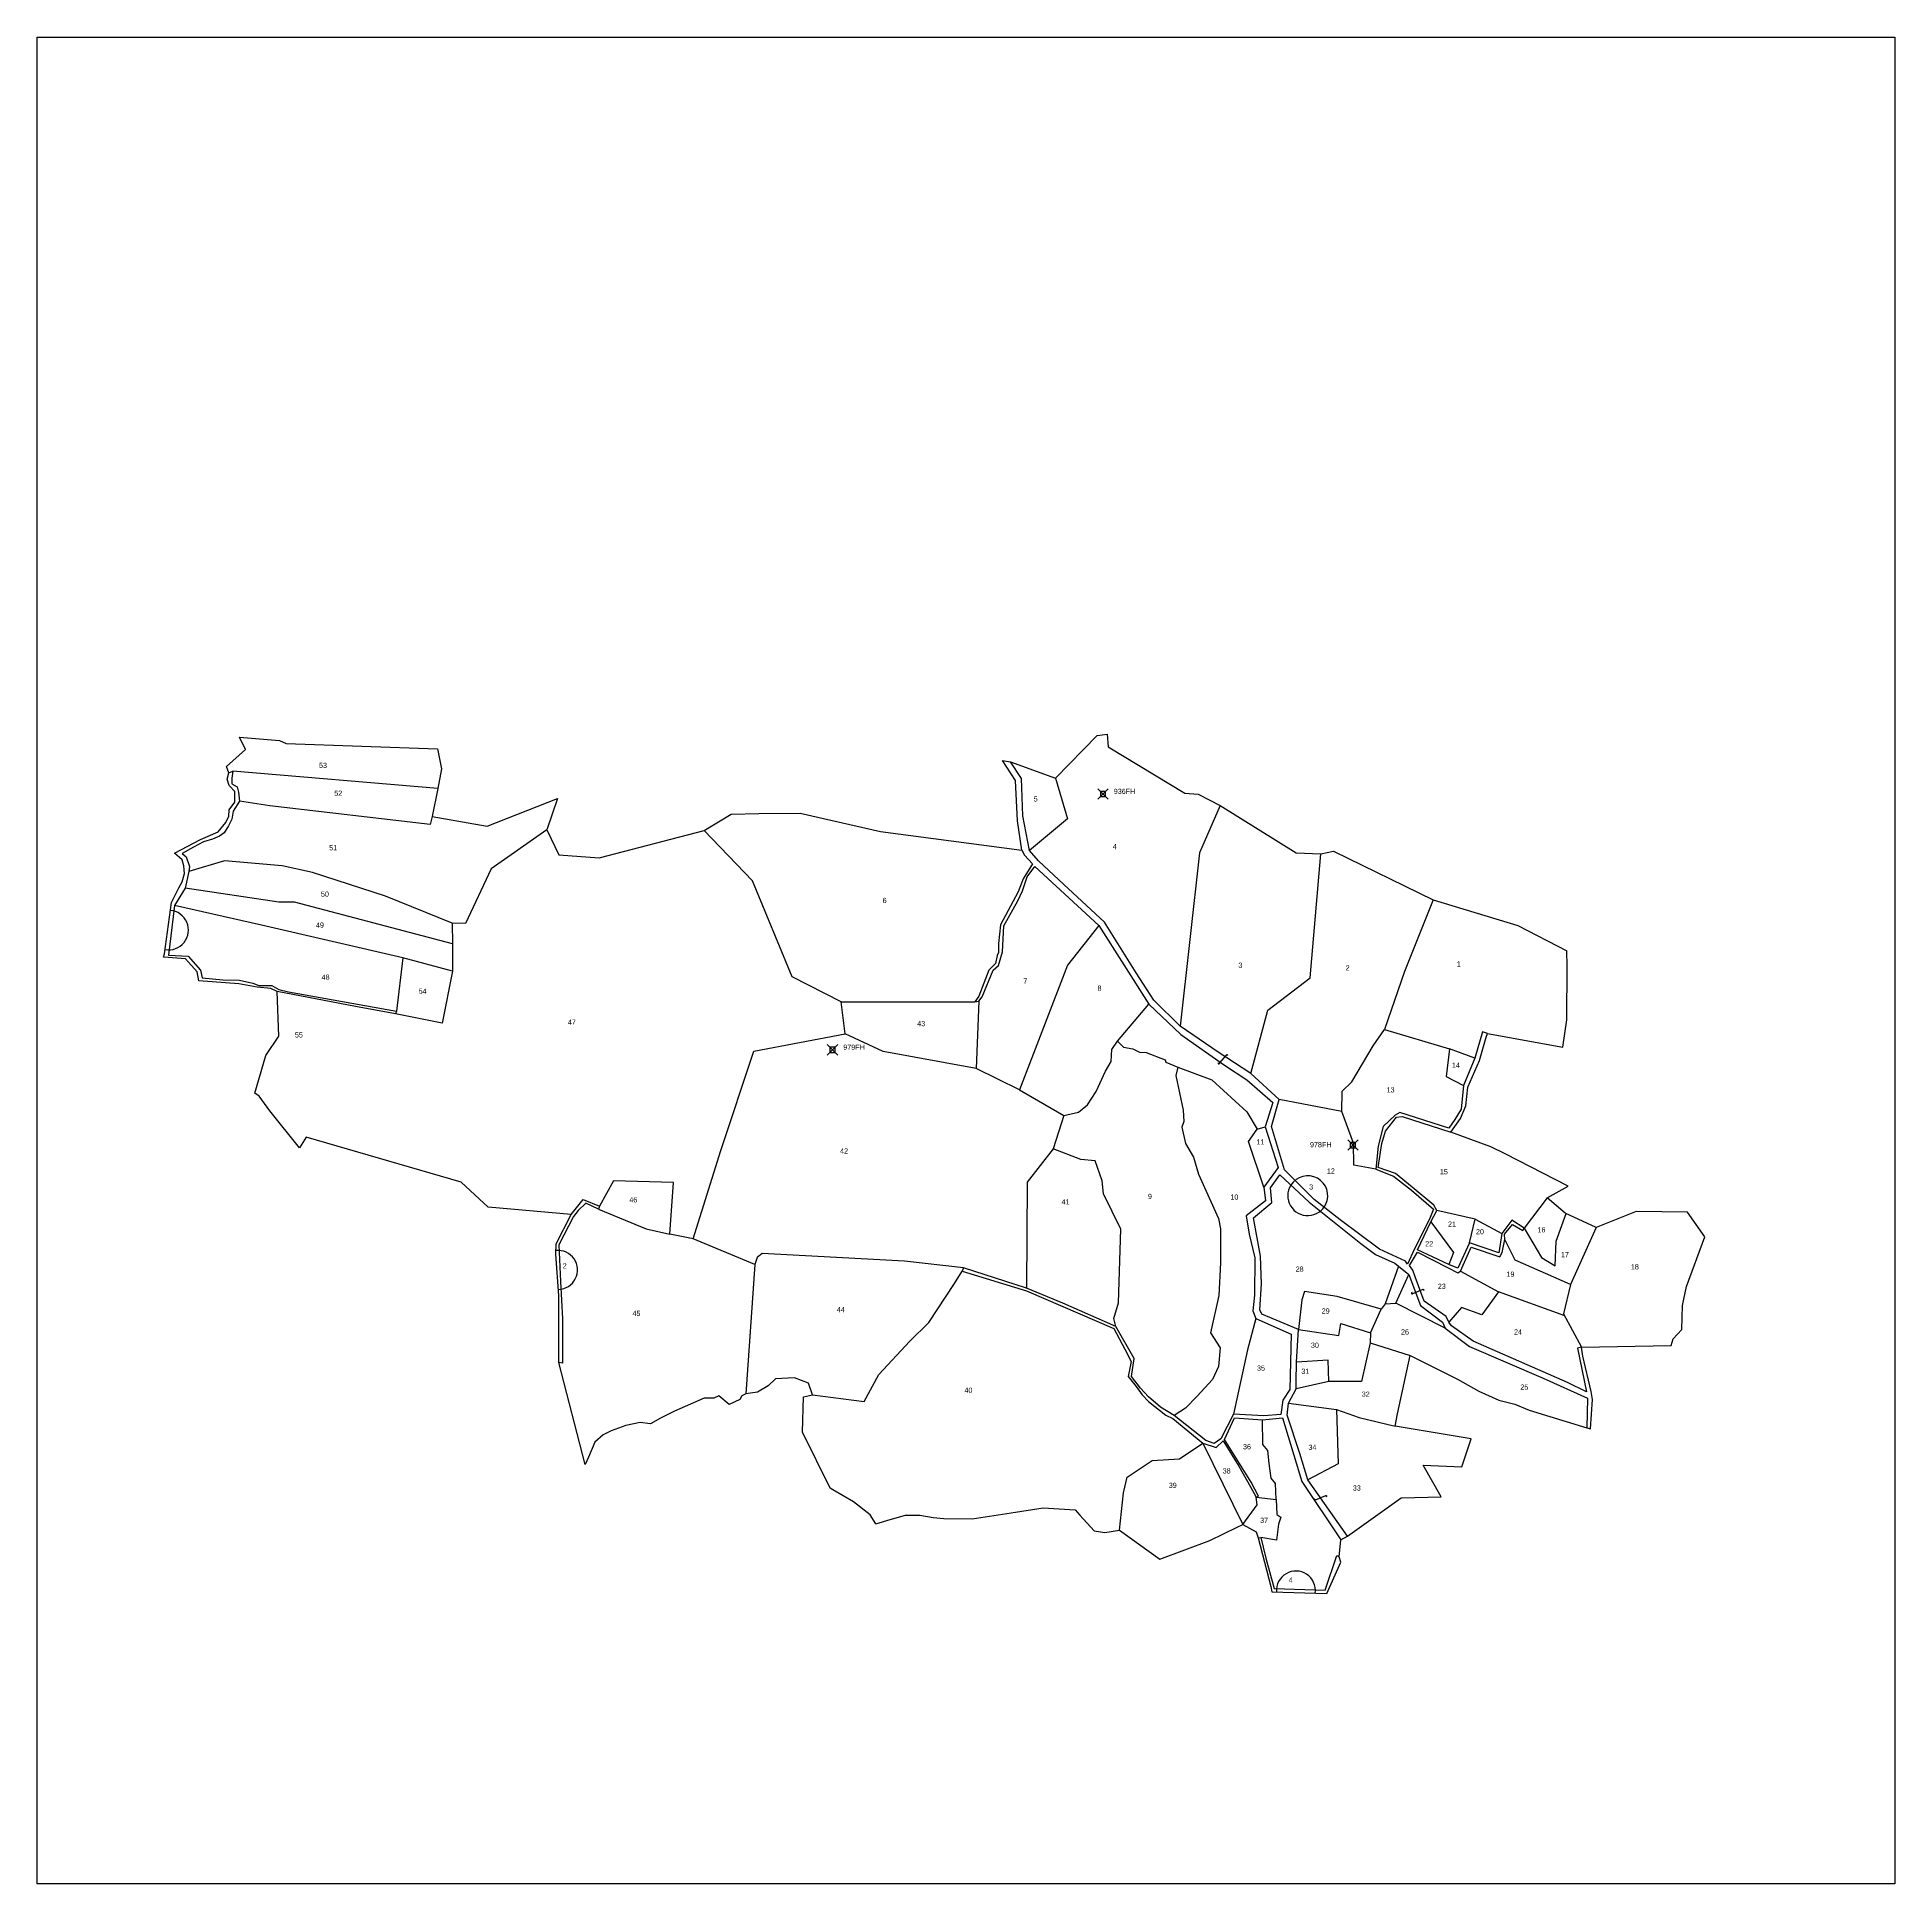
# Model space of a CAD drawing. Extents: x 151501 to 153292, y 179123 to 180904.
import ezdxf

# ---------------------------------------------------------------- set-up
doc = ezdxf.new("R2010")
doc.units = 0
doc.header["$MEASUREMENT"] = 0
doc.header["$PDMODE"] = 67
doc.header["$PDSIZE"] = 5
for name, color, linetype in [('BORDER-B', 3, 'CONTINUOUS'), ('IMAGE', 7, 'CONTINUOUS'), ('LINK', 4, 'CONTINUOUS'), ('NO', 1, 'CONTINUOUS'), ('PARCEL', 6, 'CONTINUOUS'), ('ROAD', 2, 'CONTINUOUS'), ('TRIG-P', 2, 'CONTINUOUS')]:
    doc.layers.add(name, color=color, linetype=linetype)
picture_1 = doc.add_image_def('image1.tif', size_in_pixel=(8513, 8463))

msp = doc.modelspace()

# ---------------------------------------------------------------- linework, layer by layer
at = {"layer": 'BORDER-B'}
for points in [[(152309.6, 179469.7), (152304.1, 179478.5), (152288, 179491.1), (152268, 179502.7), (152265.3, 179504.2), (152238.9, 179558.3), (152239.6, 179592.4), (152248.5, 179594.4), (152244.6, 179605.5), (152231.2, 179610.5), (152212.8, 179609.7), (152205.8, 179602.8), (152195.5, 179596.7), (152184, 179595.1), (152180.1, 179593.2), (152178.2, 179589.8), (152168.2, 179584.8), (152158.2, 179593.2), (152153.3, 179590.9), (152144, 179590.9), (152115.2, 179578.6), (152101.8, 179571.7), (152092.2, 179566.4), (152082.2, 179567.5), (152068.4, 179564.8), (152054.2, 179559.4), (152046.5, 179555.6), (152038.5, 179548.7), (152032.3, 179534.1), (152029.3, 179527.2), (152003.9, 179625.4), (152003.9, 179689.9), (152000.9, 179729.8), (152001.2, 179740), (152015.8, 179768.2), (151935.5, 179775.4), (151909.6, 179799.3), (151760.2, 179842.7), (151753.8, 179832.6), (151725.1, 179868.3), (151714.6, 179882.3), (151710.5, 179885.2), (151721.2, 179921.5), (151733.6, 179940.2), (151732.1, 179983.1), (151726.1, 179986.2), (151712.8, 179987.4), (151695.3, 179990.8), (151656.7, 179993.7), (151655, 180002.3), (151643.7, 180014.7), (151627, 180016.1), (151622.6, 180016.3), (151623.5, 180019.7), (151630.1, 180069), (151637.3, 180083.1), (151640.5, 180089.1), (151642.8, 180097.2), (151642.2, 180104.6), (151640.5, 180110.1), (151633, 180116.7), (151658.1, 180129.7), (151675.3, 180137.2), (151682.5, 180146.4), (151685.4, 180152.4), (151685.7, 180158.5), (151691.2, 180165.9), (151691.3, 180176.2), (151685.8, 180182), (151683.8, 180188), (151685.5, 180194.1), (151683.2, 180200.4), (151701.6, 180216.5), (151695.9, 180228.6), (151734.5, 180225.2), (151740.8, 180222.3), (151886.8, 180217.4), (151890.5, 180198.1), (151887, 180179.1), (151881.6, 180152.1), (151934.5, 180142.8), (152002.4, 180169.5), (151992.1, 180139.3), (152003.9, 180115.1), (152042.8, 180112.3), (152143.8, 180138.4), (152170, 180154.3), (152196.8, 180154.8), (152236.5, 180155.1), (152313.9, 180137.6), (152450.4, 180119.7), (152446.1, 180147.9), (152444.1, 180186.8), (152431.7, 180206.1), (152439.5, 180204.9), (152482.7, 180189.1), (152522.9, 180230), (152532.7, 180231.5), (152533.6, 180219.1), (152607.5, 180174.5), (152620.5, 180173.6), (152641.5, 180162.7), (152714.9, 180116.9), (152738.8, 180116.1), (152750.9, 180118.6), (152847, 180071.6), (152928.8, 180046.8), (152975.9, 180022.4)], [(152309.6, 179469.7), (152323.2, 179474.1), (152338.1, 179478.3), (152351.8, 179478.3), (152364.9, 179475.9), (152375, 179475), (152402.4, 179474.7), (152439.9, 179480.4), (152470.8, 179485.1), (152501.8, 179483.3), (152506.3, 179478.3), (152520.2, 179463.1), (152530.3, 179461.6), (152544.6, 179463.7), (152583.3, 179435.7), (152631.5, 179453.9), (152658, 179466.6), (152663.6, 179469.3), (152676.4, 179462.2), (152678.2, 179456.2), (152690.4, 179409.5), (152691.3, 179404.2), (152744.3, 179402.7), (152758, 179432.7), (152756.5, 179438.1), (152758, 179454.4), (152764.5, 179458), (152816.2, 179495), (152854.6, 179495.9), (152837.3, 179526.5), (152874.5, 179524.7), (152883.7, 179551.8), (152810.2, 179564), (152812.6, 179575.9), (152824.8, 179632.1), (152870.4, 179609.2), (152890.9, 179597.9), (152910.2, 179589), (152925.7, 179585.4), (152939.7, 179579.5), (152995.3, 179562.5), (152998.6, 179561.6), (153000.7, 179589.6), (152999.5, 179597.3), (152991.5, 179631.5), (152990.1, 179640.1), (153076.4, 179641.9), (153078.5, 179648.1), (153086.8, 179657.1), (153087.4, 179680.3), (153091.3, 179698.7), (153109.1, 179746.6), (153092.2, 179770.4), (153042.8, 179771), (153004.1, 179755.5), (152974.3, 179769.5), (152957.1, 179784.1), (152977.3, 179795.4), (152916.6, 179826.6), (152902.5, 179833.4), (152864.1, 179847.7), (152873.4, 179860.8), (152878.4, 179873), (152880.5, 179891.1), (152891.8, 179916.7), (152898.1, 179939.3), (152899.5, 179942.9), (152972.1, 179929.5), (152976, 179955.9), (152976.3, 180007.7), (152975.9, 180022.4)]]:
    msp.add_lwpolyline(points, dxfattribs=at)
at = {"layer": 'LINK'}
for points in [[(152639.8, 179914.6, 1.653251), (152640.9, 179914.2), (152647.9, 179922.3, -0.833023), (152648.7, 179921.4)], [(152826.6, 179692.8, 1.653251), (152827.4, 179692), (152837.3, 179696.1, -0.833023), (152837.6, 179694.9)], [(152732.8, 179493.9, 1.653251), (152733.6, 179493.1), (152743.5, 179497.2, -0.833023), (152743.8, 179496)]]:
    msp.add_lwpolyline(points, format="xyb", dxfattribs=at)
at = {"layer": 'PARCEL'}
for points in [[(151887, 180179.1), (151689.4, 180195.7)], [(152482.7, 180189.1), (152494.3, 180149.9), (152457.7, 180119.4)], [(151881.6, 180152.1), (151879.7, 180144.3), (151725.2, 180162.2), (151695.7, 180166.8)], [(152641.5, 180162.7), (152621.6, 180116.9), (152603.1, 179949.7)], [(151992.1, 180139.3), (151938.6, 180101.7), (151913.8, 180048.7), (151900.8, 180049.3), (151836.5, 180075.2), (151766.2, 180097.9), (151737.1, 180104.4), (151681.4, 180109.2), (151647, 180098.9)], [(152276, 179973.2), (152228.7, 179997.3), (152190.4, 180090), (152143.8, 180138.4)], [(152671.2, 179904.1), (152687.6, 179965.4), (152728.3, 179996.4), (152738.8, 180116.1)], [(151901.3, 180029.3), (151748.9, 180069.3), (151733.8, 180069.3), (151643.4, 180082.9)], [(151853.2, 180015.8), (151717.1, 180047.1), (151633.2, 180066.2)], [(152847, 180071.6), (152819.3, 180002.4), (152800, 179946.5)], [(151900.8, 180049.3), (151901.3, 180029.3), (151901.3, 180002.8), (151891.1, 179952.6), (151846.1, 179961.7)], [(152524.5, 180046.9), (152494.4, 180008.7), (152448, 179888.5), (152406.3, 179908.9)], [(151901.3, 180002.8), (151853.2, 180015.8), (151847.2, 179964.2)], [(152133.2, 179744.8), (152160, 179829.8), (152191.7, 179925.7), (152280, 179942.5), (152276, 179973.2), (152405.1, 179973.3)], [(152408.7, 179973.8), (152406.3, 179908.9), (152316.7, 179925.3), (152280, 179942.5)], [(152448, 179888.5), (152490.8, 179863.7), (152505.1, 179866.9), (152513.5, 179874.1), (152521.9, 179886.9), (152531.1, 179906.4), (152536.3, 179915.6), (152537.1, 179927.2), (152542.7, 179935.2), (152572.7, 179971)], [(152542.7, 179935.2), (152548.3, 179929.6), (152557.5, 179928), (152563.9, 179924.8), (152570.3, 179924.4), (152588.7, 179917.2), (152589.1, 179915.2), (152600.7, 179910.4), (152633.4, 179898.1), (152667.4, 179867.3), (152677.4, 179850.5), (152684.9, 179852.8)], [(152791.6, 179812), (152770.6, 179815.7), (152770.2, 179837.1), (152758.9, 179867.6), (152759.3, 179887), (152768.6, 179896.2), (152789.1, 179930.8), (152800, 179946.5), (152862.8, 179928)], [(152887.1, 179919.1), (152862.8, 179928), (152859.5, 179901.4), (152876.2, 179892.7)], [(152600.7, 179910.4), (152598.7, 179902.3), (152605.9, 179868.7), (152606.7, 179857.9), (152604.7, 179852.3), (152608.3, 179836.7), (152615.9, 179823.6), (152620.7, 179807.2), (152639.9, 179764.4), (152641.9, 179754.4), (152641.9, 179721.7), (152640.3, 179690.1), (152632.3, 179654.2), (152641.5, 179639.6), (152639.9, 179621.6), (152634.3, 179608.9), (152619.5, 179592.9), (152608, 179581.3), (152597.3, 179574.2)], [(152490.8, 179863.7), (152480.4, 179831.6), (152455.6, 179799.2), (152454.7, 179697.2)], [(152758.9, 179867.6), (152698.4, 179879)], [(152683.6, 179794.6), (152669, 179838.5), (152677.4, 179850.5)], [(152540.9, 179660.2), (152539.1, 179667.8), (152543.5, 179683), (152545.9, 179754.1), (152529.1, 179788), (152527.9, 179800.8), (152521.1, 179820), (152507.2, 179821.2), (152480.4, 179831.6)], [(152192.8, 179720), (152133.2, 179744.8), (152110.8, 179749.2), (152114.4, 179799.1), (152056.5, 179800.7), (152043.1, 179776.3)], [(152042, 179773.4), (152088.1, 179754.3), (152110.8, 179749.2)], [(152957.1, 179784.1), (152934.8, 179754.9), (152951.6, 179726.6), (152964.6, 179718.7), (152965.6, 179742.5), (152975.2, 179769.1)], [(152844.9, 179761), (152866.6, 179731.5), (152862, 179720.1)], [(152887.4, 179763.7), (152850.6, 179771.9)], [(152882.2, 179740.7), (152887.4, 179763.7), (152913.3, 179750)], [(153004.1, 179755.5), (152979.4, 179700.5), (152972.8, 179672.4), (152990.1, 179640.1)], [(152979.4, 179700.5), (152926.2, 179724.1), (152916.1, 179744.1)], [(152394.2, 179716.7), (152337, 179723.2), (152200, 179730.4), (152195.2, 179726.8), (152192.8, 179720), (152184, 179595.1)], [(152248.5, 179594.4), (152298.3, 179587.8), (152312.3, 179613.7), (152342.2, 179646.1), (152360.6, 179664.1), (152385.4, 179701.6), (152392.9, 179713.6)], [(152813.5, 179718.5), (152800.7, 179681.9), (152811.1, 179682.7)], [(152858.6, 179658.4), (152811.1, 179682.7), (152823.4, 179710.4)], [(152873.3, 179713.5), (152910.1, 179693.6)], [(152800.7, 179681.9), (152796.7, 179676.8), (152754.3, 179689.1), (152722.8, 179693.9), (152720.4, 179685.9), (152717.1, 179657.4), (152755.9, 179651.6), (152757.9, 179663.2), (152786.7, 179654), (152796.7, 179676.8)], [(152973.9, 179670.3), (152910.1, 179693.6), (152894, 179671.4), (152874.3, 179678.5), (152862, 179664.4)], [(152675.9, 179667.8), (152667.9, 179637.6), (152654.3, 179575.5)], [(152786.7, 179654), (152786.3, 179644.4), (152824.8, 179632.1)], [(152786.3, 179644.4), (152777.9, 179607.2), (152746.4, 179607.2), (152715, 179600)], [(152746.4, 179607.2), (152745.6, 179627.6), (152715.2, 179625.9)], [(152707.5, 179586.3), (152753.9, 179580.1), (152775.5, 179572.5), (152810.2, 179564)], [(152753.9, 179580.1), (152755.5, 179527.7), (152726.1, 179512.4)], [(152695.5, 179493.3), (152694.8, 179508.6), (152690.9, 179513.8), (152689, 179528.1), (152687.7, 179540.7), (152682.8, 179546.2), (152682.5, 179570.1)], [(152544.6, 179463.7), (152548.4, 179499.8), (152551.9, 179514.8), (152576, 179531), (152602.3, 179532.6), (152624.8, 179547.6), (152663.6, 179469.3), (152677.3, 179488.1), (152676.4, 179495.4), (152695.5, 179493.3), (152696.1, 179478.7), (152700, 179476.1), (152697.7, 179469.6), (152695.8, 179454.1), (152680.8, 179456.5)]]:
    msp.add_lwpolyline(points, dxfattribs=at)
for centre, radius, start, end in [((151627.4, 180042.5), 19.1, 259.8766, 84.796), ((152726.1, 179786.4), 19.3, 148.3895, 334.4065), ((152726.1, 179786.2), 19.3, 334.9276, 147.8685), ((152002.9, 179714.7), 18.8, 271.7817, 95.839), ((152714.6, 179405.5), 18.8, 352.3863, 184.3971)]:
    msp.add_arc(centre, radius, start, end, dxfattribs=at)
at = {"layer": 'ROAD'}
for points in [[(152899.5, 179942.9), (152894.6, 179944.5), (152887.1, 179919.1), (152876.2, 179892.7), (152873.9, 179869.7), (152867.9, 179859.8), (152862, 179851.3), (152814.9, 179866.6), (152810.2, 179864), (152798.8, 179853.1), (152793.9, 179834.2), (152791.6, 179812), (152808.9, 179805), (152826, 179791.5), (152847.2, 179773.2), (152843.6, 179763.6), (152829.1, 179734.9), (152822.1, 179720.4), (152820.3, 179723.3), (152795.4, 179734.6), (152757.3, 179763.1), (152732.2, 179782.5), (152703.7, 179811.3), (152691.1, 179853.1), (152698.4, 179879), (152671.2, 179904.1), (152639.6, 179924.6), (152603.1, 179949.7), (152577.7, 179975), (152560.6, 180001.2), (152530, 180050), (152490.9, 180086.5), (152466.5, 180109.3), (152457.7, 180119.4), (152451.2, 180152.8), (152449.9, 180188.6), (152439.5, 180204.9)], [(151685.5, 180194.1), (151689.4, 180195.7), (151688.3, 180188.9), (151688.5, 180183.4), (151693.5, 180180.6), (151694.9, 180175.4), (151695.7, 180166.8), (151689.6, 180157.2), (151688.3, 180149.5), (151685.2, 180142.9), (151681.1, 180136.3), (151676.4, 180133), (151669.8, 180130.3), (151661, 180127.5), (151651.4, 180122.3), (151640.4, 180116.5), (151644.2, 180113.2), (151647.5, 180103.8), (151647, 180098.9), (151643.4, 180082.9), (151633.2, 180066.2), (151627.2, 180018.3), (151646.2, 180017.2), (151658.3, 180003.7), (151659.9, 179996.3), (151679.7, 179994.6), (151695.7, 179994.1), (151708.8, 179991.4), (151714.3, 179989), (151726.9, 179989), (151733.8, 179985.1), (151742.9, 179982.9), (151847.2, 179964.2), (151846.1, 179961.7), (151807.6, 179968.9), (151732.1, 179983.1)], [(152450.4, 180119.7), (152452.8, 180114.8), (152460.5, 180106.5), (152451.7, 180092), (152446.8, 180079.4), (152429.7, 180047.5), (152427.7, 180029.7), (152427.9, 180020.9), (152426.4, 180018), (152424.8, 180010.3), (152418.5, 180003.9), (152408.7, 179978.8), (152405.1, 179973.3), (152408.7, 179973.8), (152412.1, 179978.2), (152422.7, 180003.9), (152427.9, 180008.3), (152431.5, 180021.5), (152433, 180046.6), (152446.5, 180070.7), (152450.9, 180080.5), (152455.4, 180094), (152462.9, 180103.8), (152524.5, 180046.9), (152572.7, 179971), (152603.8, 179941.8), (152645.8, 179912.3), (152667.3, 179898.1), (152692.4, 179876.3), (152684.9, 179852.8), (152697.4, 179813.4), (152683.6, 179794.6), (152685.4, 179781.4), (152666.8, 179766.9), (152669.6, 179749.3), (152675.1, 179726.3), (152674.8, 179690.3), (152673, 179675.3), (152675.9, 179667.8), (152710, 179652.8), (152708.8, 179599.4), (152702, 179589.2), (152700.1, 179575.3), (152683.8, 179574), (152654.3, 179575.5), (152642.1, 179551.7), (152635.9, 179547.3), (152627.6, 179550.2), (152597.3, 179574.2), (152583.9, 179582.5), (152572.5, 179592.3), (152564.7, 179600.6), (152556.2, 179612), (152558.5, 179629.4), (152540.9, 179660.2), (152489.9, 179682.7), (152454.7, 179697.2), (152394.2, 179716.7), (152392.9, 179713.6), (152454.8, 179694.4), (152538.9, 179658.2), (152549.8, 179638.3), (152555.7, 179626.5), (152552.8, 179611.8), (152560.6, 179602.4), (152566.3, 179594.4), (152572.5, 179587.7), (152589.1, 179574.7), (152595.8, 179571.4), (152624.8, 179547.6), (152637.7, 179543.4), (152644.5, 179549.9), (152659.5, 179525.3), (152670.9, 179505.6), (152676.4, 179495.4), (152678.7, 179496.4), (152671.5, 179510.1), (152645.8, 179551.3), (152655.3, 179571.9), (152682.5, 179570.1), (152701.7, 179572.2), (152720.3, 179510.8), (152758, 179454.4)], [(152990.1, 179640.1), (152986.3, 179639.4), (152994.8, 179597.1), (152976.7, 179606.1), (152885.5, 179646), (152864.8, 179660.7), (152862, 179664.4), (152859.4, 179669.8), (152838.4, 179684.6), (152829.8, 179707.9), (152827.5, 179714.6), (152824.1, 179719), (152831.9, 179731.7), (152860.9, 179716.9), (152870.8, 179712), (152873.3, 179713.5), (152883.7, 179736.6), (152911.2, 179727.3), (152913.5, 179731.4), (152916.1, 179744.1), (152915.9, 179749.2), (152923.4, 179758.6), (152933.5, 179752.9), (152934.8, 179754.9), (152922.9, 179762.7), (152913.3, 179750), (152910.4, 179731.1), (152882.2, 179740.7), (152870.8, 179716.5), (152862, 179720.1), (152831.9, 179734.1), (152844.9, 179761), (152850.6, 179771.9), (152847.5, 179777.1), (152826.7, 179794.4), (152810.7, 179807.6), (152794.1, 179813.6), (152797.5, 179836.6), (152801.1, 179848.5), (152811.5, 179861.9), (152817.2, 179862.7), (152864.1, 179847.7)], [(152764.5, 179458), (152726.1, 179512.4), (152718.3, 179537.5), (152706.2, 179574.6), (152707.5, 179586.3), (152715, 179600), (152715, 179606.7), (152715.2, 179625.9), (152717.1, 179657.4), (152681.8, 179672.2), (152679.8, 179676.1), (152681.6, 179701.4), (152680.5, 179728.1), (152673.6, 179764.8), (152691.4, 179779.6), (152690.1, 179793.9), (152699.2, 179806.4), (152727.4, 179780), (152777.4, 179740.1), (152791.5, 179729.6), (152810.1, 179721.3), (152813.5, 179718.5), (152823.4, 179710.4), (152834.7, 179680.4), (152856, 179664.4), (152858.6, 179658.4), (152881.9, 179640.8), (152953.1, 179610.3), (152995.7, 179591), (152995.3, 179562.5)], [(152015.8, 179768.2), (152027.2, 179782.6), (152043.1, 179776.3), (152042, 179773.4), (152029.8, 179779), (152022.3, 179771.9), (152017.8, 179766.1), (152003.9, 179738.9), (152005.4, 179703.5), (152007.2, 179667.6), (152007.2, 179624.9), (152003.9, 179625.4)], [(152678.2, 179456.2), (152680.8, 179456.5), (152685.7, 179436.6), (152693.7, 179407.6), (152742.9, 179406), (152754.1, 179439.2), (152756.5, 179438.1)]]:
    msp.add_lwpolyline(points, dxfattribs=at)
at = {"layer": 'TRIG-P'}
for p in [(152528.6, 180173.8), (152267.7, 179927), (152769.6, 179835.1)]:
    msp.add_point(p, dxfattribs=at)

# ---------------------------------------------------------------- texts
at = {"layer": 'NO'}
for s, p in [('53', (151772.5, 180198.9)), ('52', (151787.2, 180172)), ('5', (152461.7, 180166.5)), ('936FH', (152539, 180173.8)), ('51', (151782.3, 180119.4)), ('4', (152538, 180120.5)), ('50', (151774.3, 180074.7)), ('6', (152316, 180068.6)), ('49', (151769.5, 180044.8)), ('3', (152659.2, 180006.1)), ('2', (152762.6, 180003.6)), ('1', (152869.8, 180007.3)), ('48', (151775, 179994.6)), ('7', (152451.7, 179990.8)), ('8', (152523.3, 179984)), ('54', (151868.6, 179981.1)), ('47', (152012.5, 179951.2)), ('43', (152349.4, 179949.8)), ('55', (151749.2, 179938.9)), ('979FH', (152278.1, 179927)), ('14', (152865.1, 179909.7)), ('13', (152802.1, 179885.9)), ('42', (152275, 179826.9)), ('11', (152676.6, 179835.7)), ('978FH', (152728.2, 179833)), ('12', (152744.5, 179807.6)), ('15', (152853.5, 179806.9)), ('3', (152727.4, 179792.3)), ('46', (152071.8, 179779.8)), ('41', (152488.7, 179777.9)), ('9', (152571.9, 179783.1)), ('10', (152651.5, 179782.5)), ('21', (152861.3, 179756.4)), ('16', (152947.6, 179750.9)), ('22', (152839.3, 179737.4)), ('20', (152888.3, 179749.1)), ('2', (152007.5, 179716.1)), ('17', (152970.3, 179727)), ('18', (153037.7, 179715.2)), ('28', (152714.4, 179713)), ('23', (152851.5, 179696.4)), ('19', (152917.7, 179708.1)), ('45', (152074.8, 179670.3)), ('44', (152271.9, 179673.9)), ('29', (152739.5, 179672.6)), ('26', (152816, 179652.4)), ('24', (152925, 179652.4)), ('30', (152729.1, 179639.6)), ('35', (152677.1, 179617.5)), ('31', (152719.9, 179614.5)), ('40', (152395, 179596.2)), ('32', (152778.1, 179592.4)), ('25', (152931.1, 179599.2)), ('36', (152663.6, 179541.7)), ('34', (152726.7, 179541.1)), ('38', (152644, 179518.4)), ('39', (152592, 179504.4)), ('33', (152769.5, 179501.9)), ('37', (152680.1, 179470.7)), ('4', (152707.7, 179413.1))]:
    msp.add_text(s, height=5, dxfattribs=at).set_placement(p)

# ---------------------------------------------------------------- pictures from other files: only their frames are drawn
at = {"layer": 'IMAGE'}
image = msp.add_image(picture_1, insert=(151500.6, 179122.6), size_in_units=(1791.6, 1781.1), dxfattribs=at)
image.dxf.flags = 15

doc.saveas('drawing.dxf')
